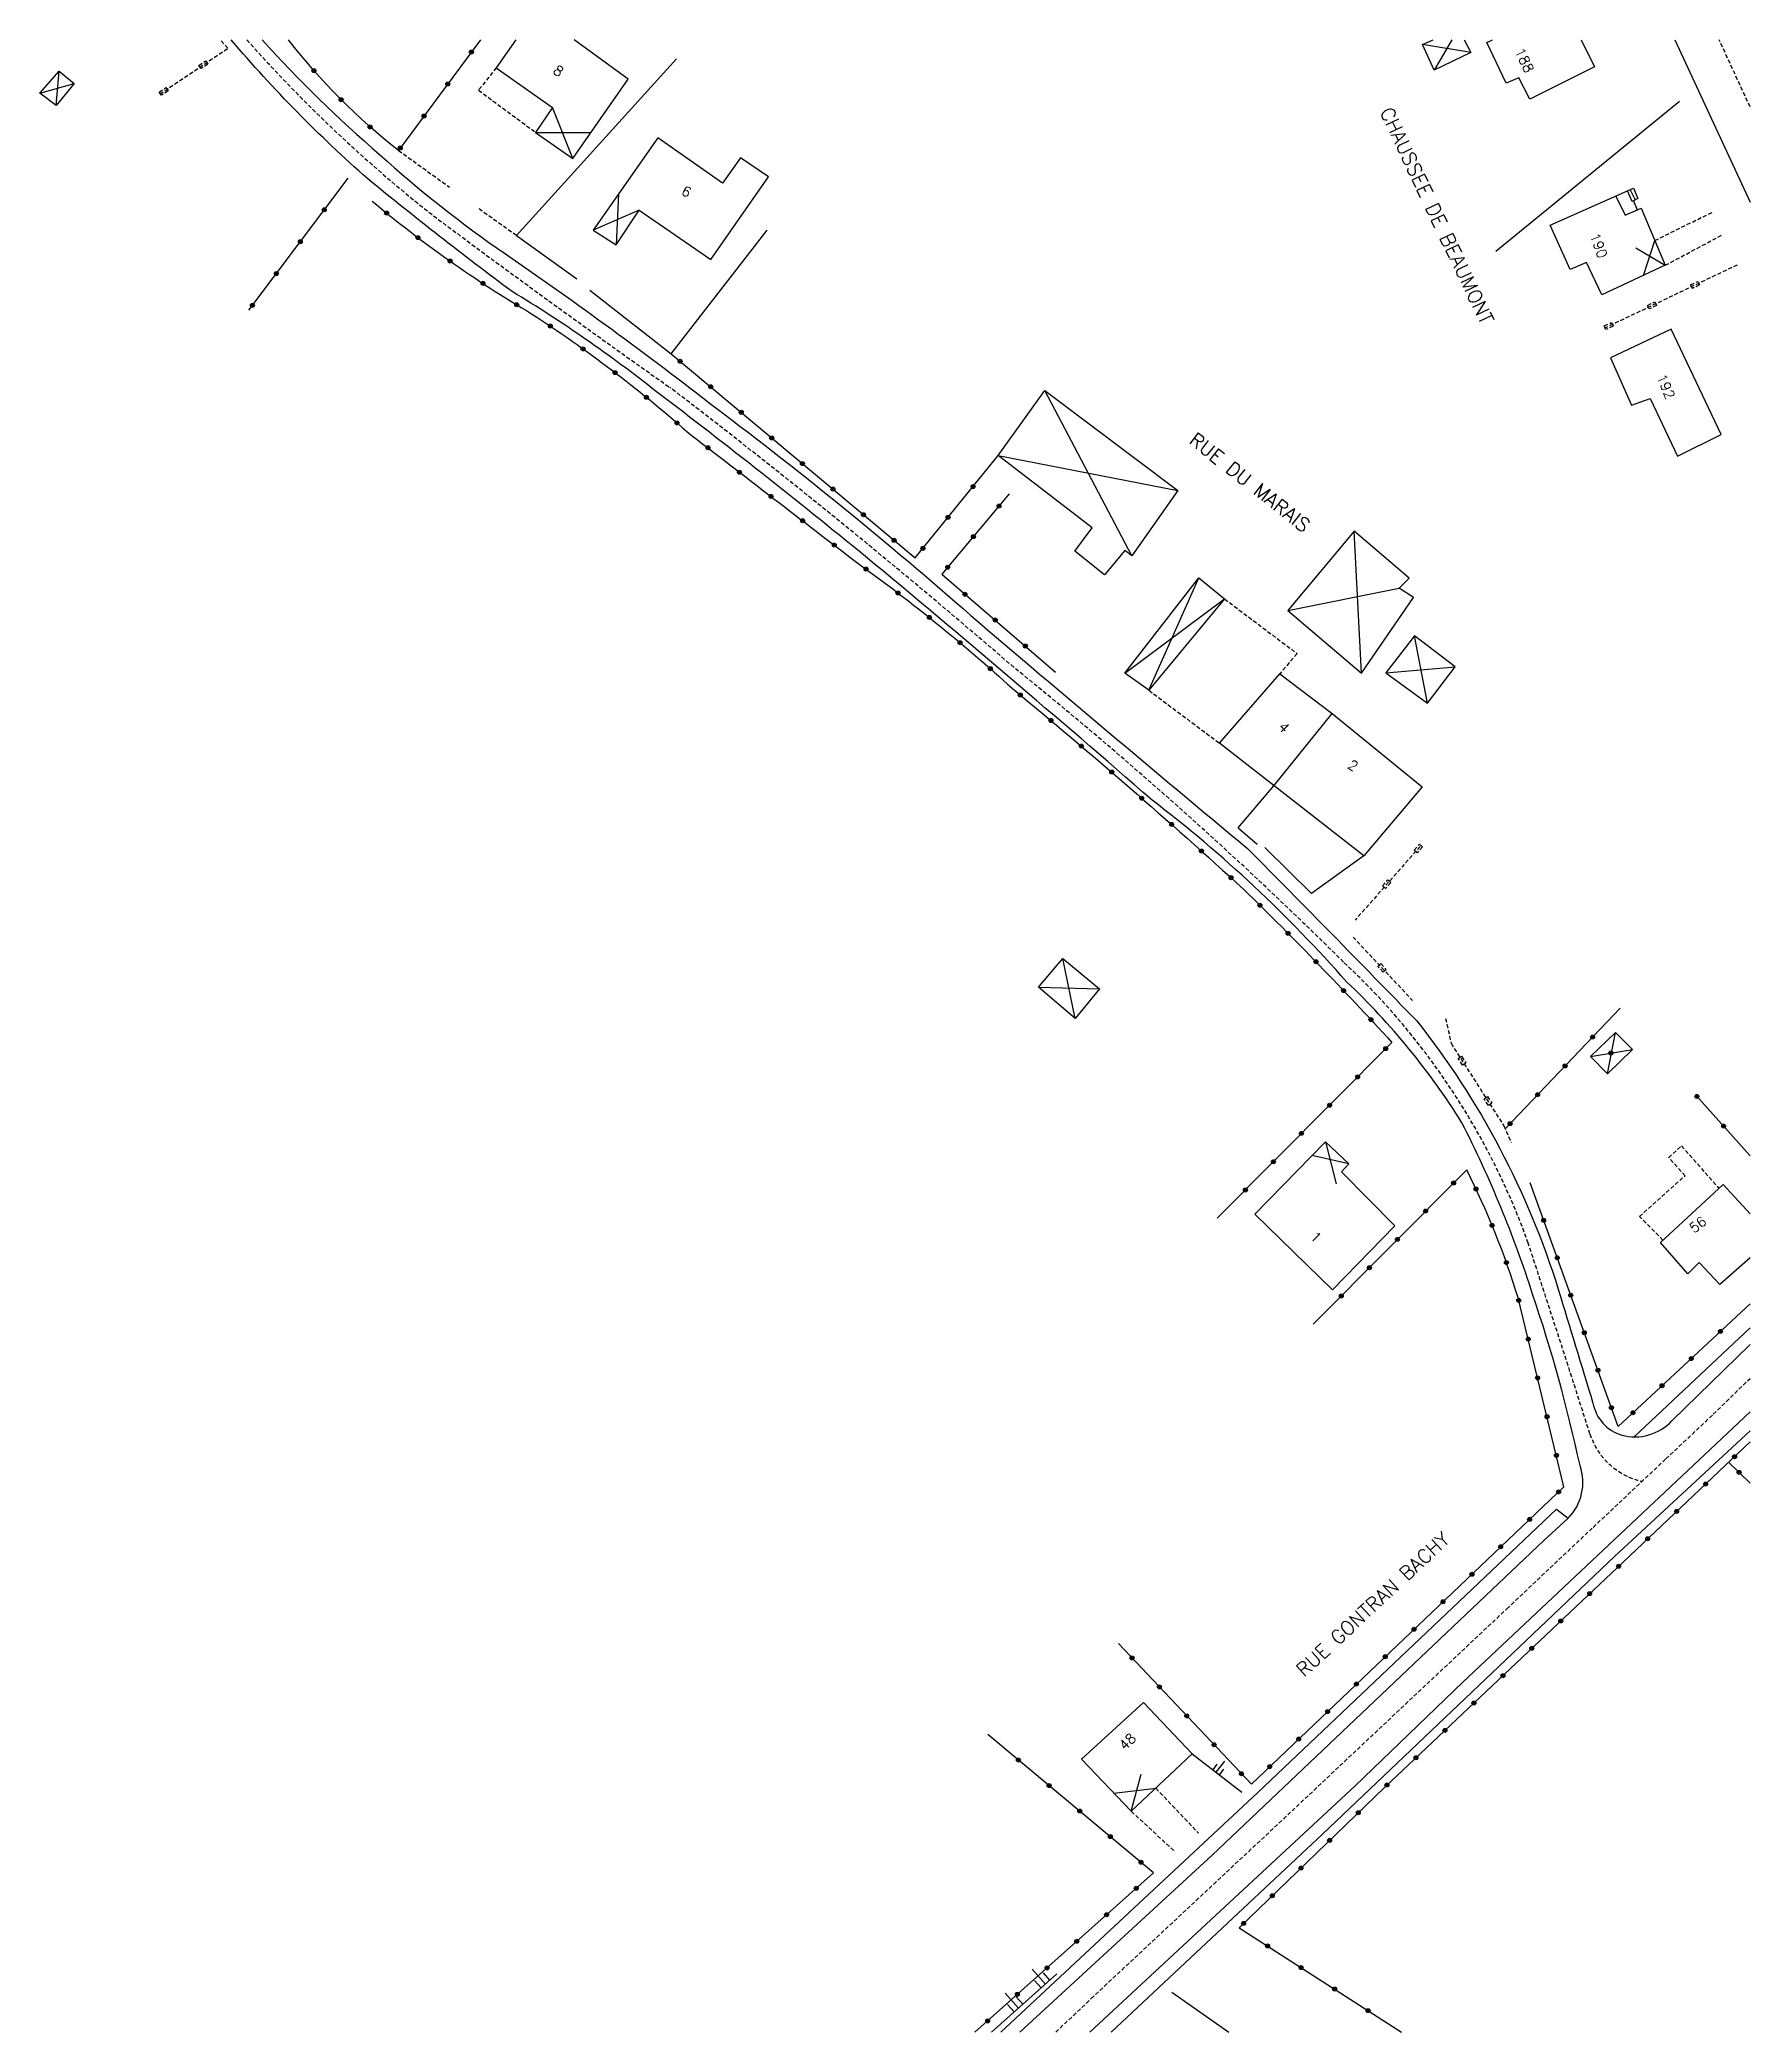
# Model space of a CAD drawing. Header units: millimetres. Extents: x 123000 to 124000, y 124000 to 125000.
# Drawn here: x 123285.4 to 123500, y 124250 to 124500 of the extents above; entities that cross this region are included whole.
import ezdxf
from ezdxf.enums import TextEntityAlignment as Align

# ---------------------------------------------------------------- set-up
doc = ezdxf.new("R2010")
doc.units = ezdxf.units.MM
doc.linetypes.add('DASHED', pattern=[0.75, 0.5, -0.25])
for name, color, linetype in [('w0001', 6, 'DASHED'), ('w0008', 7, 'CONTINUOUS'), ('w0100', 7, 'CONTINUOUS'), ('w0112', 1, 'DASHED'), ('W0211', 2, 'CONTINUOUS'), ('W0310', 3, 'CONTINUOUS'), ('w0322', 7, 'CONTINUOUS'), ('w0989', 7, 'CONTINUOUS'), ('w0991', 7, 'CONTINUOUS')]:
    doc.layers.add(name, color=color, linetype=linetype)
doc.styles.get("Standard").update_dxf_attribs({"font": 'romans.shx', "width": 0.85})

msp = doc.modelspace()

# ---------------------------------------------------------------- texts
at = {"layer": 'w0989'}
for s, rotation, p in [('CHAUSSEE DE BEAUMONT', 295.4326, (123460.67, 124477.92)), ('RUE DU MARAIS', 321.6979, (123437.22, 124444.47)), ('RUE GONTRAN BACHY', 43.0265, (123452.66, 124303.7))]:
    msp.add_text(s, height=1.75, rotation=rotation, dxfattribs=at).set_placement(p, align=Align.MIDDLE)
at = {"layer": 'w0991'}
for s, rotation, p in [('188', 295.1395, (123471.68, 124497.44)), ('8', 325.743, (123350.47, 124496.1)), ('6', 332.81, (123366.52, 124480.97)), ('190', 290.6957, (123481, 124474.19)), ('192', 293.2218, (123489.43, 124456.49)), ('4', 312.7414, (123441.51, 124413.73)), ('2', 324.8127, (123450.17, 124408.95)), ('1', 315.8043, (123445.53, 124349.77)), ('56', 37.8439, (123493.43, 124351.34)), ('48', 44.161, (123421.86, 124286.45))]:
    msp.add_text(s, height=1.25, rotation=rotation, dxfattribs=at).set_placement(p, align=Align.MIDDLE)

# ---------------------------------------------------------------- linework, layer by layer
at = {"layer": 'w0001'}
msp.add_lwpolyline([(123311.37, 124500, 0.045179), (123334.79, 124477.92, 0.007008), (123364.46, 124456.38, -0.015002), (123407.59, 124421.27, -0.025483), (123448.98, 124384.28, -0.120227), (123472.16, 124348.99, -0.002238), (123479.9, 124325.06, 0.269914), (123486.45, 124319.13)], format="xyb", dxfattribs=at)
for points in [[(123500, 124491.59), (123496.12, 124500)], [(123412.87, 124250), (123417.31, 124254.21), (123440.88, 124276.23), (123469.47, 124303.12), (123480.29, 124313.34), (123489.43, 124321.93), (123495.38, 124327.53), (123500, 124332.04)]]:
    msp.add_lwpolyline(points, dxfattribs=at)
at = {"layer": 'w0008'}
for points in [[(123408.38, 124250), (123432.51, 124272.19), (123474.12, 124311.68), (123477.17, 124314.48, 0.286793), (123478.65, 124321.09, 0.028154), (123472.71, 124342.59, 0.040843), (123463.83, 124364.12, 0.064205), (123449.39, 124381.77, 0.049042), (123424.96, 124404.6, 0.005699), (123389.01, 124435.16, 0.008649), (123362.78, 124455.84, 0.031264), (123344.64, 124468.42, -0.011414), (123326.55, 124482.54, -0.036099), (123309.41, 124500, -0.036099)], [(123313.3, 124500, 0.033132), (123328.03, 124485.62, 0.033302), (123343.81, 124473.13, -0.015359), (123370.2, 124453.83, -0.019275), (123402.2, 124427.78, 0.003255), (123436.93, 124398.52, -0.002747), (123458.17, 124376.89, -0.091924), (123475.93, 124343.22, 0.002347), (123480.28, 124328.94, 0.280151), (123483.89, 124324.92, 0.276727), (123490.17, 124326.7), (123500, 124336.27)]]:
    msp.add_lwpolyline(points, format="xyb", dxfattribs=at)
for points in [[(123490.53, 124500), (123500, 124479.64)], [(123485.43, 124324.7), (123500, 124338.37)], [(123500, 124327.83), (123492.86, 124321.09), (123463.96, 124293.91), (123450.44, 124280.9), (123417.16, 124250)], [(123419.84, 124250), (123446.35, 124274.84), (123482.99, 124309.7), (123500, 124325.46)], [(123405.97, 124250), (123438.24, 124280.06), (123475.71, 124315.64), (123477.17, 124314.48)]]:
    msp.add_lwpolyline(points, dxfattribs=at)
at = {"layer": 'w0100'}
for points in [[(123345.13, 124500), (123342.67, 124496.49), (123349.72, 124491.51), (123347.6, 124488.39), (123352.27, 124485.1), (123349.72, 124491.51)], [(123352.27, 124485.1), (123359.22, 124495.06), (123352.45, 124500)], [(123464.12, 124500), (123464.94, 124498.42), (123460.35, 124496.18), (123458.9, 124499.42), (123460.21, 124500)], [(123462.57, 124500), (123460.35, 124496.18)], [(123478.79, 124500), (123480.45, 124496.63), (123472.37, 124492.54), (123470.97, 124495.23), (123469.38, 124494.58), (123466.98, 124499.67)], [(123466.98, 124499.67), (123467.65, 124500)], [(123464.94, 124498.42), (123458.9, 124499.42)], [(123285.4, 124493.32), (123287.81, 124496.08), (123289.69, 124494.53), (123287.46, 124491.75), (123285.4, 124493.32), (123289.69, 124494.53)], [(123287.46, 124491.75), (123287.81, 124496.08)], [(123347.6, 124488.39), (123354.56, 124488.38)], [(123369.58, 124472.45), (123376.83, 124482.81), (123373.3, 124485.18), (123371.04, 124482.01), (123362.93, 124487.69), (123354.81, 124476.12), (123357.69, 124474.26), (123360.61, 124478.64), (123369.58, 124472.45)], [(123358, 124480.67), (123357.69, 124474.26)], [(123474.89, 124476.75), (123485.36, 124481.38), (123485.91, 124480.08), (123485.2, 124479.72), (123484.61, 124481.05)], [(123483.14, 124480.4), (123484.31, 124478), (123486.33, 124478.87)], [(123484.93, 124481.19), (123485.59, 124479.92)], [(123360.61, 124478.64), (123354.81, 124476.12)], [(123486.33, 124478.87), (123489.35, 124471.71), (123481.37, 124468), (123479.48, 124472.05), (123477.41, 124471.18), (123474.89, 124476.75)], [(123485.37, 124479.81), (123485.84, 124478.66)], [(123485.66, 124473.89), (123489.35, 124471.71)], [(123486.6, 124470.43), (123488.03, 124474.83)], [(123490.88, 124447.75), (123496.35, 124450.46), (123490.07, 124463.68), (123482.48, 124460.08), (123485.11, 124454.15), (123487.44, 124454.99), (123490.88, 124447.75)], [(123405.65, 124447.83), (123411.49, 124456), (123428.18, 124443.47), (123422.42, 124435.27), (123421.52, 124435.91), (123419, 124432.88), (123415.25, 124435.85), (123417.44, 124438.76), (123405.65, 124447.83), (123428.18, 124443.47)], [(123422.42, 124435.27), (123411.49, 124456)], [(123451.24, 124420.51), (123457.76, 124430.01), (123455.96, 124431.19), (123457.2, 124432.43), (123450.3, 124438.33), (123441.97, 124428.4), (123451.24, 124420.51), (123450.3, 124438.33)], [(123421.52, 124420.54), (123430.83, 124432.49), (123434.06, 124429.84), (123424.55, 124418.38), (123421.52, 124420.54), (123434.06, 124429.84)], [(123424.55, 124418.38), (123430.83, 124432.49)], [(123441.97, 124428.4), (123455.96, 124431.19)], [(123459.51, 124416.78), (123462.99, 124421.32), (123457.89, 124425.23), (123454.28, 124420.57), (123459.51, 124416.78), (123457.89, 124425.23)], [(123433.43, 124411.73), (123440.98, 124420.45), (123447.55, 124415.45), (123458.86, 124406.26), (123451.53, 124397.6), (123433.43, 124411.73)], [(123454.28, 124420.57), (123462.99, 124421.32)], [(123440.24, 124406.41), (123447.55, 124415.45)], [(123410.7, 124381.12), (123413.75, 124384.74), (123418.37, 124380.9), (123415.29, 124377.2), (123410.7, 124381.12), (123418.37, 124380.9)], [(123415.29, 124377.2), (123413.75, 124384.74)], [(123482.08, 124370.26), (123485.23, 124373.32), (123483.11, 124375.46), (123479.97, 124372.44), (123482.08, 124370.26), (123483.11, 124375.46)], [(123479.97, 124372.44), (123485.23, 124373.32)], [(123437.84, 124352.63), (123446.7, 124361.74)], [(123449.65, 124358.94), (123445.01, 124360)], [(123455.4, 124351.18), (123448.72, 124357.96), (123449.65, 124358.94), (123446.7, 124361.74), (123448.04, 124356.46)], [(123488.73, 124349.1), (123496.63, 124356.37), (123500, 124352.69)], [(123437.84, 124352.63), (123447.58, 124343.16)], [(123447.58, 124343.16), (123455.4, 124351.18)], [(123500, 124347.15), (123496.2, 124343.82), (123493.59, 124346.58), (123492.16, 124345.15), (123488.73, 124349.1)], [(123422.35, 124277.71), (123429.98, 124284.92), (123423.87, 124291.37), (123416.09, 124284.26), (123422.35, 124277.71), (123423.57, 124282.38)], [(123420.16, 124280), (123425.43, 124280.62)]]:
    msp.add_lwpolyline(points, dxfattribs=at)
at = {"layer": 'w0112'}
for p, q in [((123305.35, 124496.8), (123306.18, 124497.36)), ((123305.63, 124496.39), (123305.35, 124496.8)), ((123306.46, 124496.95), (123305.63, 124496.39)), ((123306.18, 124497.36), (123306.46, 124496.95)), ((123300.38, 124493.45), (123301.21, 124494.01)), ((123300.66, 124493.04), (123300.38, 124493.45)), ((123301.49, 124493.6), (123300.66, 124493.04)), ((123301.21, 124494.01), (123301.49, 124493.6)), ((123492.53, 124469.26), (123493.44, 124469.69)), ((123492.75, 124468.81), (123492.53, 124469.26)), ((123493.65, 124469.24), (123492.75, 124468.81)), ((123493.44, 124469.69), (123493.65, 124469.24)), ((123487.12, 124466.68), (123488.02, 124467.11)), ((123487.33, 124466.23), (123487.12, 124466.68)), ((123488.24, 124466.66), (123487.33, 124466.23)), ((123488.02, 124467.11), (123488.24, 124466.66)), ((123481.7, 124464.1), (123482.61, 124464.53)), ((123481.92, 124463.65), (123481.7, 124464.1)), ((123482.82, 124464.08), (123481.92, 124463.65)), ((123482.61, 124464.53), (123482.82, 124464.08)), ((123457.85, 124398.33), (123458.51, 124399.08)), ((123458.22, 124398), (123457.85, 124398.33)), ((123458.88, 124398.75), (123458.22, 124398)), ((123458.51, 124399.08), (123458.88, 124398.75)), ((123453.88, 124393.83), (123454.54, 124394.58)), ((123454.25, 124393.5), (123453.88, 124393.83)), ((123454.92, 124394.25), (123454.25, 124393.5)), ((123454.54, 124394.58), (123454.92, 124394.25)), ((123453.29, 124383.73), (123453.65, 124384.08)), ((123453.97, 124383.01), (123453.29, 124383.73)), ((123453.65, 124384.08), (123454.33, 124383.35)), ((123454.33, 124383.35), (123453.97, 124383.01)), ((123463.38, 124372.18), (123463.8, 124372.45)), ((123463.92, 124371.34), (123463.38, 124372.18)), ((123463.8, 124372.45), (123464.34, 124371.61)), ((123464.34, 124371.61), (123463.92, 124371.34)), ((123466.62, 124367.13), (123467.04, 124367.4)), ((123467.15, 124366.29), (123466.62, 124367.13)), ((123467.04, 124367.4), (123467.58, 124366.56)), ((123467.58, 124366.56), (123467.15, 124366.29))]:
    msp.add_line(p, q, dxfattribs=at)
for points in [[(123300.44, 124493.19), (123308.97, 124498.94), (123308.06, 124500)], [(123342.67, 124496.49), (123340.44, 124493.68), (123347.6, 124488.39)], [(123330.4, 124486.12), (123336.8, 124481.52)], [(123345.19, 124475.45), (123340.37, 124478.87)], [(123488.03, 124474.83), (123495.24, 124478.36)], [(123489.35, 124471.71), (123496.44, 124475.5)], [(123481.71, 124463.83), (123498.51, 124471.83)], [(123434.06, 124429.84), (123443.15, 124422.99), (123440.98, 124420.45)], [(123424.55, 124418.38), (123433.43, 124411.73)], [(123458.59, 124398.79), (123450.43, 124389.54)], [(123450.17, 124387.42), (123457.64, 124379.46)], [(123461.79, 124377.21), (123462.47, 124374.08), (123469.08, 124363.74), (123470.02, 124361.62)], [(123489.05, 124349.39), (123486.12, 124352.37), (123491.83, 124357.46), (123489.78, 124359.74), (123491.4, 124361.21), (123496.09, 124355.87)], [(123425.43, 124280.62), (123430.79, 124274.96)], [(123422.35, 124277.71), (123427.84, 124272.63)]]:
    msp.add_lwpolyline(points, dxfattribs=at)
at = {"layer": 'W0211'}
for p, q in [((123433.1, 124283.62), (123432.57, 124282.92)), ((123434.04, 124284.01), (123432.97, 124282.61)), ((123433.91, 124283), (123433.37, 124282.3)), ((123409.9, 124257.9), (123411.57, 124256.04)), ((123410.19, 124256.49), (123411.03, 124255.56)), ((123411.27, 124257.45), (123412.1, 124256.52)), ((123406.52, 124254.88), (123408.18, 124253.02)), ((123406.81, 124253.47), (123407.65, 124252.54)), ((123407.89, 124254.43), (123408.72, 124253.5))]:
    msp.add_line(p, q, dxfattribs=at)
for points in [[(123429.98, 124284.92), (123436.23, 124280.1)], [(123404.8, 124250), (123412.99, 124257.31)]]:
    msp.add_lwpolyline(points, dxfattribs=at)
at = {"layer": 'W0310'}
for points in [[(123365.26, 124497.6), (123345.19, 124475.45), (123352.79, 124470)], [(123468.1, 124473.48), (123491.13, 124492.29)], [(123354.42, 124468.6), (123364.62, 124460.61), (123376.67, 124476.12)], [(123435.74, 124401.14), (123440.24, 124406.41)], [(123451.53, 124397.6), (123444.94, 124392.88), (123439.09, 124398.65)]]:
    msp.add_lwpolyline(points, dxfattribs=at)
at = {"layer": 'w0322'}
for points in [[(123340.68, 124500), (123330.4, 124486.12, -0.062532), (123316.6, 124500, -0.341106)], [(123327.08, 124479.77, 0.040828), (123347.1, 124465.63, -0.036861), (123366.58, 124450.85, 0.00132), (123388.22, 124434.19, -0.028756), (123407.43, 124418.6, -0.013408), (123436.47, 124393.38, -0.014054), (123455.05, 124374.2), (123433.13, 124352.13)], [(123420.73, 124298.78), (123437.41, 124281.12), (123476.64, 124318.44), (123470.89, 124342.13, 0.042199), (123464.43, 124358.21), (123445.17, 124338.83)]]:
    msp.add_lwpolyline(points, format="xyb", dxfattribs=at)
for points in [[(123311.62, 124466.1), (123324.1, 124482.66)], [(123364.62, 124460.61), (123395.22, 124434.99), (123405.65, 124447.83)], [(123407.03, 124443.02), (123398.56, 124432.94), (123412.85, 124420.67)], [(123469.25, 124363.35), (123483.67, 124378.48)], [(123493.22, 124367.52), (123500, 124359.97)], [(123500, 124341.4), (123483.45, 124326.01), (123472.38, 124356.57)], [(123500, 124324.06), (123483.34, 124308.32), (123454.18, 124280.75), (123435.89, 124263.11), (123456.27, 124250)], [(123497.3, 124321.51), (123500, 124318.9)], [(123402.73, 124250), (123425.15, 124270.01), (123404.35, 124287.34)]]:
    msp.add_lwpolyline(points, dxfattribs=at)
for centre, radius in [((123339.55, 124498.47), 0.25), ((123339.55, 124498.47), 0.15), ((123319.78, 124496.14), 0.25), ((123319.78, 124496.14), 0.15), ((123323.2, 124492.49), 0.25), ((123323.2, 124492.49), 0.15), ((123336.58, 124494.46), 0.25), ((123336.58, 124494.46), 0.15), ((123333.6, 124490.44), 0.25), ((123333.6, 124490.44), 0.15), ((123326.84, 124489.07), 0.25), ((123326.84, 124489.07), 0.15), ((123330.62, 124486.42), 0.25), ((123330.62, 124486.42), 0.15), ((123321.09, 124478.67), 0.25), ((123321.09, 124478.67), 0.15), ((123328.9, 124478.27), 0.25), ((123328.9, 124478.27), 0.15), ((123332.83, 124475.19), 0.25), ((123332.83, 124475.19), 0.15), ((123318.08, 124474.67), 0.25), ((123318.08, 124474.67), 0.15), ((123315.07, 124470.68), 0.25), ((123315.07, 124470.68), 0.15), ((123336.87, 124472.24), 0.25), ((123336.87, 124472.24), 0.15), ((123341, 124469.43), 0.25), ((123341, 124469.43), 0.15), ((123312.07, 124466.68), 0.25), ((123312.07, 124466.68), 0.15), ((123345.23, 124466.75), 0.25), ((123345.23, 124466.75), 0.15), ((123349.45, 124464.08), 0.25), ((123349.45, 124464.08), 0.15), ((123353.56, 124461.22), 0.25), ((123353.56, 124461.22), 0.15), ((123357.57, 124458.25), 0.25), ((123357.57, 124458.25), 0.15), ((123365.74, 124459.67), 0.25), ((123365.74, 124459.67), 0.15), ((123361.5, 124455.15), 0.25), ((123361.5, 124455.15), 0.15), ((123369.58, 124456.46), 0.25), ((123369.58, 124456.46), 0.15), ((123373.41, 124453.25), 0.25), ((123373.41, 124453.25), 0.15), ((123365.33, 124451.94), 0.25), ((123365.33, 124451.94), 0.15), ((123377.24, 124450.04), 0.25), ((123377.24, 124450.04), 0.15), ((123369.23, 124448.81), 0.25), ((123369.23, 124448.81), 0.15), ((123373.18, 124445.75), 0.25), ((123373.18, 124445.75), 0.15), ((123381.08, 124446.83), 0.25), ((123381.08, 124446.83), 0.15), ((123377.14, 124442.7), 0.25), ((123377.14, 124442.7), 0.15), ((123384.91, 124443.62), 0.25), ((123384.91, 124443.62), 0.15), ((123402.5, 124443.95), 0.25), ((123402.5, 124443.95), 0.15), ((123388.74, 124440.41), 0.25), ((123388.74, 124440.41), 0.15), ((123399.35, 124440.07), 0.25), ((123399.35, 124440.07), 0.15), ((123405.75, 124441.49), 0.25), ((123405.75, 124441.49), 0.15), ((123381.11, 124439.65), 0.25), ((123381.11, 124439.65), 0.15), ((123402.53, 124437.66), 0.25), ((123402.53, 124437.66), 0.15), ((123385.07, 124436.6), 0.25), ((123385.07, 124436.6), 0.15), ((123392.58, 124437.2), 0.25), ((123392.58, 124437.2), 0.15), ((123396.2, 124436.19), 0.25), ((123396.2, 124436.19), 0.15), ((123389.06, 124433.59), 0.25), ((123389.06, 124433.59), 0.15), ((123399.31, 124433.83), 0.25), ((123399.31, 124433.83), 0.15), ((123393.07, 124430.6), 0.25), ((123393.07, 124430.6), 0.15), ((123401.47, 124430.44), 0.25), ((123401.47, 124430.44), 0.15), ((123397.01, 124427.52), 0.25), ((123397.01, 124427.52), 0.15), ((123405.27, 124427.19), 0.25), ((123405.27, 124427.19), 0.15), ((123400.87, 124424.35), 0.25), ((123400.87, 124424.35), 0.15), ((123409.06, 124423.93), 0.25), ((123409.06, 124423.93), 0.15), ((123404.66, 124421.09), 0.25), ((123404.66, 124421.09), 0.15), ((123408.42, 124417.79), 0.25), ((123408.42, 124417.79), 0.15), ((123412.27, 124414.59), 0.25), ((123412.27, 124414.59), 0.15), ((123416.09, 124411.37), 0.25), ((123416.09, 124411.37), 0.15), ((123419.89, 124408.12), 0.25), ((123419.89, 124408.12), 0.15), ((123423.66, 124404.84), 0.25), ((123423.66, 124404.84), 0.15), ((123427.42, 124401.54), 0.25), ((123427.42, 124401.54), 0.15), ((123431.15, 124398.21), 0.25), ((123431.15, 124398.21), 0.15), ((123434.86, 124394.86), 0.25), ((123434.86, 124394.86), 0.15), ((123438.48, 124391.41), 0.25), ((123438.48, 124391.41), 0.15), ((123442.02, 124387.88), 0.25), ((123442.02, 124387.88), 0.15), ((123445.52, 124384.31), 0.25), ((123445.52, 124384.31), 0.15), ((123448.98, 124380.7), 0.25), ((123448.98, 124380.7), 0.15), ((123452.41, 124377.06), 0.25), ((123452.41, 124377.06), 0.15), ((123480.22, 124374.86), 0.25), ((123480.22, 124374.86), 0.15), ((123454.27, 124373.41), 0.25), ((123454.27, 124373.41), 0.15), ((123482.53, 124372.87), 0.25), ((123482.53, 124372.87), 0.15), ((123450.75, 124369.87), 0.25), ((123450.75, 124369.87), 0.15), ((123476.77, 124371.24), 0.25), ((123476.77, 124371.24), 0.15), ((123473.32, 124367.62), 0.25), ((123473.32, 124367.62), 0.15), ((123493.32, 124367.41), 0.25), ((123493.32, 124367.41), 0.15), ((123447.23, 124366.32), 0.25), ((123447.23, 124366.32), 0.15), ((123443.7, 124362.77), 0.25), ((123443.7, 124362.77), 0.15), ((123469.87, 124364), 0.25), ((123469.87, 124364), 0.15), ((123496.66, 124363.69), 0.25), ((123496.66, 124363.69), 0.15), ((123440.18, 124359.22), 0.25), ((123440.18, 124359.22), 0.15), ((123436.66, 124355.67), 0.25), ((123436.66, 124355.67), 0.15), ((123462.79, 124356.56), 0.25), ((123462.79, 124356.56), 0.15), ((123465.6, 124355.8), 0.25), ((123465.6, 124355.8), 0.15), ((123459.27, 124353.02), 0.25), ((123459.27, 124353.02), 0.15), ((123467.62, 124351.23), 0.25), ((123467.62, 124351.23), 0.15), ((123474.09, 124351.87), 0.25), ((123474.09, 124351.87), 0.15), ((123455.74, 124349.47), 0.25), ((123455.74, 124349.47), 0.15), ((123452.22, 124345.92), 0.25), ((123452.22, 124345.92), 0.15), ((123469.42, 124346.57), 0.25), ((123469.42, 124346.57), 0.15), ((123475.79, 124347.17), 0.25), ((123475.79, 124347.17), 0.15), ((123448.69, 124342.38), 0.25), ((123448.69, 124342.38), 0.15), ((123477.49, 124342.47), 0.25), ((123477.49, 124342.47), 0.15), ((123470.97, 124341.82), 0.25), ((123470.97, 124341.82), 0.15), ((123479.19, 124337.77), 0.25), ((123479.19, 124337.77), 0.15), ((123496.27, 124337.93), 0.25), ((123496.27, 124337.93), 0.15), ((123472.15, 124336.96), 0.25), ((123472.15, 124336.96), 0.15), ((123480.9, 124333.06), 0.25), ((123480.9, 124333.06), 0.15), ((123492.61, 124334.53), 0.25), ((123492.61, 124334.53), 0.15), ((123473.33, 124332.1), 0.25), ((123473.33, 124332.1), 0.15), ((123488.94, 124331.12), 0.25), ((123488.94, 124331.12), 0.15), ((123482.6, 124328.36), 0.25), ((123482.6, 124328.36), 0.15), ((123485.28, 124327.72), 0.25), ((123485.28, 124327.72), 0.15), ((123474.51, 124327.24), 0.25), ((123474.51, 124327.24), 0.15), ((123475.69, 124322.38), 0.25), ((123475.69, 124322.38), 0.15), ((123498.04, 124322.21), 0.25), ((123498.04, 124322.21), 0.15), ((123498.62, 124320.24), 0.25), ((123498.62, 124320.24), 0.15), ((123475.96, 124317.79), 0.25), ((123475.96, 124317.79), 0.15), ((123494.4, 124318.77), 0.25), ((123494.4, 124318.77), 0.15), ((123490.77, 124315.34), 0.25), ((123490.77, 124315.34), 0.15), ((123472.33, 124314.34), 0.25), ((123472.33, 124314.34), 0.15), ((123468.71, 124310.9), 0.25), ((123468.71, 124310.9), 0.15), ((123487.14, 124311.91), 0.25), ((123487.14, 124311.91), 0.15), ((123465.09, 124307.45), 0.25), ((123465.09, 124307.45), 0.15), ((123483.5, 124308.47), 0.25), ((123483.5, 124308.47), 0.15), ((123479.87, 124305.04), 0.25), ((123479.87, 124305.04), 0.15), ((123461.46, 124304), 0.25), ((123461.46, 124304), 0.15), ((123457.84, 124300.56), 0.25), ((123457.84, 124300.56), 0.15), ((123476.24, 124301.6), 0.25), ((123476.24, 124301.6), 0.15), ((123472.6, 124298.17), 0.25), ((123472.6, 124298.17), 0.15), ((123422.44, 124296.96), 0.25), ((123422.44, 124296.96), 0.15), ((123454.22, 124297.11), 0.25), ((123454.22, 124297.11), 0.15), ((123425.88, 124293.33), 0.25), ((123425.88, 124293.33), 0.15), ((123450.6, 124293.67), 0.25), ((123450.6, 124293.67), 0.15), ((123468.97, 124294.73), 0.25), ((123468.97, 124294.73), 0.15), ((123446.97, 124290.22), 0.25), ((123446.97, 124290.22), 0.15), ((123465.33, 124291.3), 0.25), ((123465.33, 124291.3), 0.15), ((123429.31, 124289.69), 0.25), ((123429.31, 124289.69), 0.15), ((123461.7, 124287.86), 0.25), ((123461.7, 124287.86), 0.15), ((123432.74, 124286.06), 0.25), ((123432.74, 124286.06), 0.15), ((123443.35, 124286.77), 0.25), ((123443.35, 124286.77), 0.15), ((123408.19, 124284.14), 0.25), ((123408.19, 124284.14), 0.15), ((123436.17, 124282.42), 0.25), ((123436.17, 124282.42), 0.15), ((123439.73, 124283.33), 0.25), ((123439.73, 124283.33), 0.15), ((123458.07, 124284.43), 0.25), ((123458.07, 124284.43), 0.15), ((123412.04, 124280.94), 0.25), ((123412.04, 124280.94), 0.15), ((123454.43, 124281), 0.25), ((123454.43, 124281), 0.15), ((123415.88, 124277.74), 0.25), ((123415.88, 124277.74), 0.15), ((123450.83, 124277.53), 0.25), ((123450.83, 124277.53), 0.15), ((123419.72, 124274.54), 0.25), ((123419.72, 124274.54), 0.15), ((123447.23, 124274.06), 0.25), ((123447.23, 124274.06), 0.15), ((123423.56, 124271.33), 0.25), ((123423.56, 124271.33), 0.15), ((123443.63, 124270.58), 0.25), ((123443.63, 124270.58), 0.15), ((123422.97, 124268.06), 0.25), ((123422.97, 124268.06), 0.15), ((123440.04, 124267.11), 0.25), ((123440.04, 124267.11), 0.15), ((123419.24, 124264.73), 0.25), ((123419.24, 124264.73), 0.15), ((123436.44, 124263.64), 0.25), ((123436.44, 124263.64), 0.15), ((123415.51, 124261.4), 0.25), ((123415.51, 124261.4), 0.15), ((123439.45, 124260.82), 0.25), ((123439.45, 124260.82), 0.15), ((123411.78, 124258.07), 0.25), ((123411.78, 124258.07), 0.15), ((123443.65, 124258.11), 0.25), ((123443.65, 124258.11), 0.15), ((123447.86, 124255.41), 0.25), ((123447.86, 124255.41), 0.15), ((123408.05, 124254.74), 0.25), ((123408.05, 124254.74), 0.15), ((123452.06, 124252.7), 0.25), ((123452.06, 124252.7), 0.15), ((123404.32, 124251.42), 0.25), ((123404.32, 124251.42), 0.15)]:
    msp.add_circle(centre, radius, dxfattribs=at)
at = {"layer": 'w0989'}
for points in [[(123435.74, 124401.14), (123438.16, 124399.09)], [(123427.43, 124255), (123434.58, 124250)]]:
    msp.add_lwpolyline(points, dxfattribs=at)

msp.set_redraw_order([(e.dxf.handle, doc.entitydb.next_handle()) for e in msp.query("TEXT MTEXT ATTDEF DIMENSION ARC_DIMENSION")])  # texts and dimensions are drawn at this point

doc.saveas('drawing.dxf')
